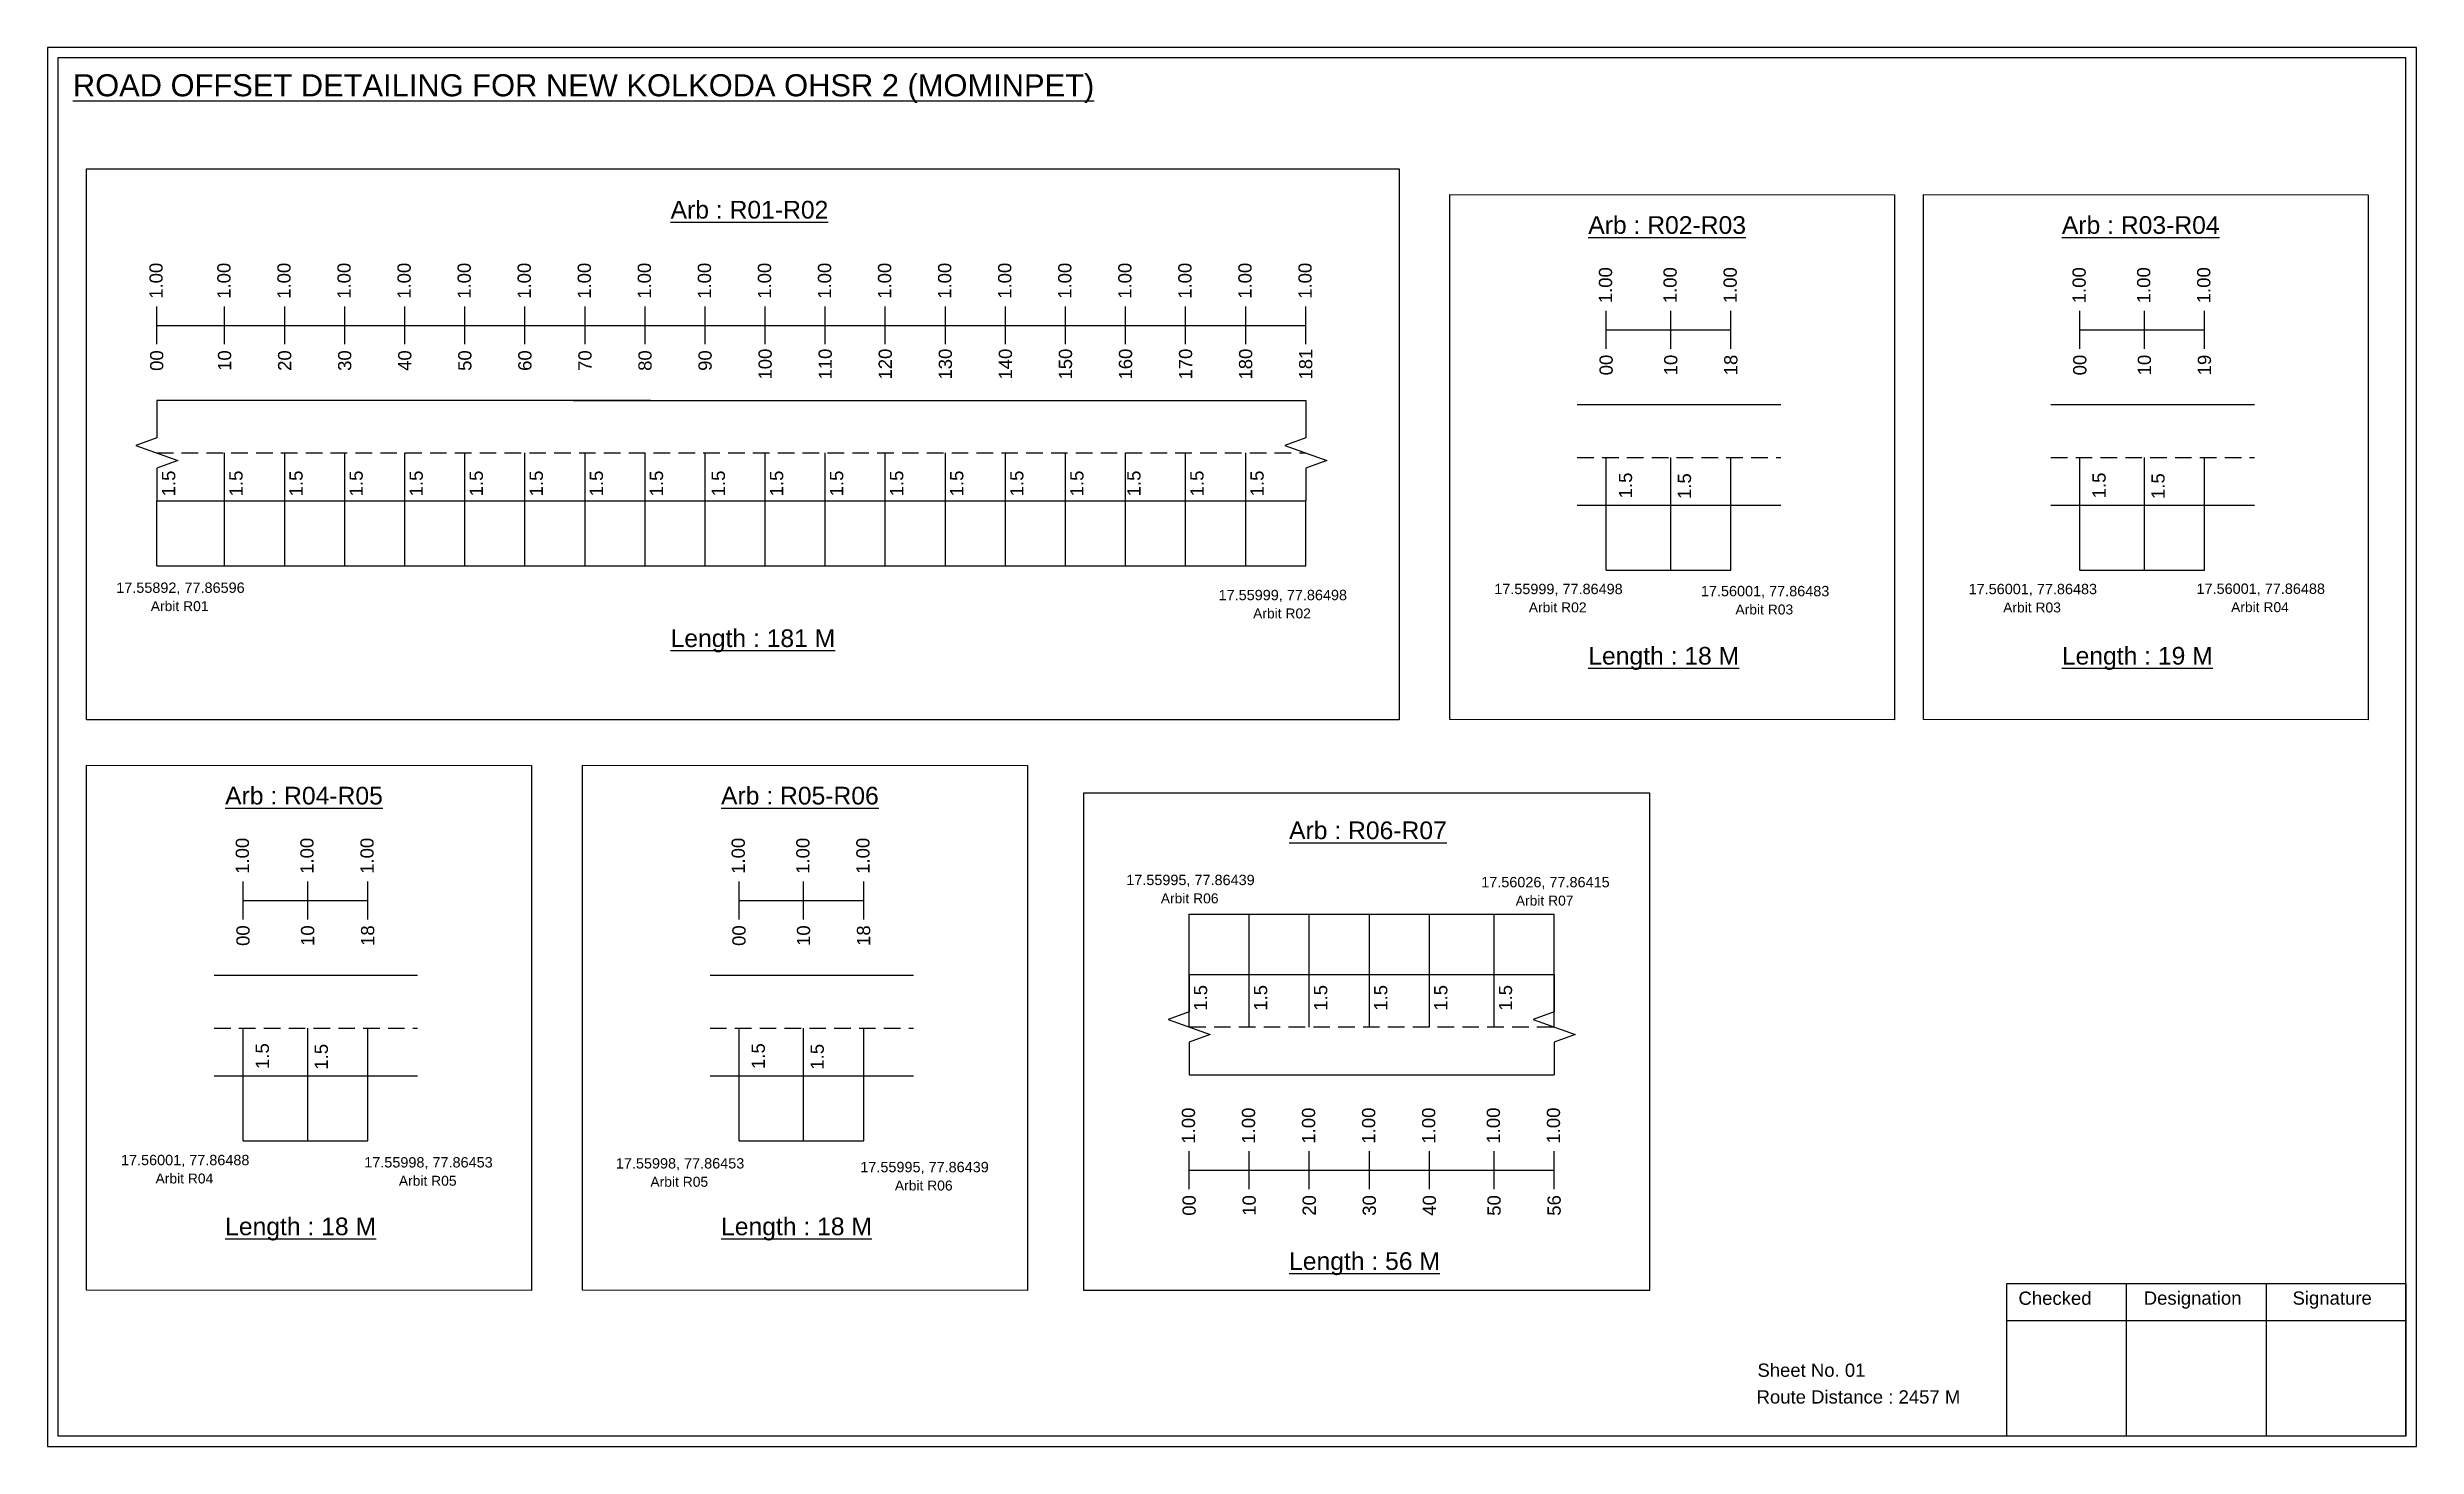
# Model space of a CAD drawing. Header units: inches. Extents: x 1245 to 5974, y 98 to 3110.
# Drawn here: x 1258 to 1795, y 98 to 414 of the extents above; entities that cross this region are included whole.
import ezdxf

# ---------------------------------------------------------------- set-up
doc = ezdxf.new("R2010")
doc.units = ezdxf.units.IN
doc.header["$MEASUREMENT"] = 0
doc.linetypes.add('DASHED2', pattern=[0.375, 0.25, -0.125])
doc.layers.add('PDF_Geometry', color=7, linetype='Continuous')
doc.layers.add('PDF_Text', color=5, linetype='Continuous')
doc.styles.add('PDF Arial', font='arial.ttf')
doc.styles.get("Standard").update_dxf_attribs({"font": 'arial.ttf'})

msp = doc.modelspace()

# ---------------------------------------------------------------- texts
at = {"color": 242, "true_color": 0xcd2027}
for s, height, p in [('%%UROAD OFFSET DETAILING FOR NEW KOLKODA OHSR 2 (MOMINPET)', 5, (1263.91, 403.26)), ('%%UArb : R01-R02', 4, (1399.25, 375.6)), ('%%UArb : R02-R03', 4, (1607.04, 372.13)), ('%%UArb : R03-R04', 4, (1714.28, 372.13)), ('%%ULength : 181 M', 4, (1399.25, 278.6)), ('%%ULength : 18 M', 4, (1607.04, 274.63)), ('%%ULength : 19 M', 4, (1714.28, 274.63)), ('%%UArb : R04-R05', 4, (1298.38, 242.97)), ('%%UArb : R05-R06', 4, (1410.67, 242.97)), ('%%UArb : R06-R07', 4, (1539.29, 235.12)), ('%%ULength : 18 M', 4, (1298.38, 145.47)), ('%%ULength : 18 M', 4, (1410.67, 145.47)), ('%%ULength : 56 M', 4, (1539.29, 137.62))]:
    msp.add_text(s, height=height, dxfattribs=at).set_placement(p)
at = {"color": 217, "true_color": 0x93278f}
for s, p in [('1.00', (1284.23, 357.43)), ('1.00', (1299.6, 357.43)), ('1.00', (1313.2, 357.43)), ('1.00', (1326.8, 357.43)), ('1.00', (1340.4, 357.43)), ('1.00', (1354, 357.43)), ('1.00', (1367.6, 357.43)), ('1.00', (1381.2, 357.43)), ('1.00', (1394.8, 357.43)), ('1.00', (1408.4, 357.43)), ('1.00', (1422, 357.43)), ('1.00', (1435.6, 357.43)), ('1.00', (1449.2, 357.43)), ('1.00', (1462.8, 357.43)), ('1.00', (1476.4, 357.43)), ('1.00', (1490, 357.43)), ('1.00', (1503.6, 357.43)), ('1.00', (1517.2, 357.43)), ('1.00', (1530.8, 357.43)), ('1.00', (1544.4, 357.43)), ('1.00', (1612.43, 356.43)), ('1.00', (1627.06, 356.43)), ('1.00', (1640.66, 356.43)), ('1.00', (1719.68, 356.42)), ('1.00', (1734.3, 356.42)), ('1.00', (1747.9, 356.42)), ('00', (1284.38, 341.11)), ('10', (1299.75, 341.11)), ('20', (1313.35, 341.11)), ('30', (1326.95, 341.11)), ('40', (1340.55, 341.11)), ('50', (1354.15, 341.11)), ('60', (1367.75, 341.11)), ('70', (1381.35, 341.11)), ('80', (1394.95, 341.11)), ('90', (1408.55, 341.11)), ('100', (1422.15, 339.15)), ('110', (1435.75, 339.15)), ('120', (1449.35, 339.15)), ('130', (1462.95, 339.15)), ('140', (1476.55, 339.15)), ('150', (1490.15, 339.15)), ('160', (1503.75, 339.15)), ('170', (1517.35, 339.15)), ('180', (1530.95, 339.15)), ('181', (1544.55, 339.15)), ('00', (1612.58, 340.11)), ('10', (1627.21, 340.11)), ('18', (1640.81, 340.11)), ('00', (1719.83, 340.1)), ('10', (1734.45, 340.1)), ('19', (1748.05, 340.1)), ('1.00', (1303.77, 227.27)), ('1.00', (1318.4, 227.27)), ('1.00', (1332, 227.27)), ('1.00', (1416.06, 227.27)), ('1.00', (1430.69, 227.27)), ('1.00', (1444.29, 227.27)), ('00', (1303.92, 210.95)), ('10', (1318.55, 210.95)), ('18', (1332.15, 210.95)), ('00', (1416.22, 210.95)), ('10', (1430.84, 210.95)), ('18', (1444.44, 210.95)), ('1.00', (1518, 166.2)), ('1.00', (1531.6, 166.2)), ('1.00', (1545.2, 166.2)), ('1.00', (1558.8, 166.2)), ('1.00', (1572.4, 166.2)), ('1.00', (1587.05, 166.21)), ('1.00', (1600.65, 166.21)), ('00', (1518.15, 149.88)), ('10', (1531.75, 149.88)), ('20', (1545.35, 149.88)), ('30', (1558.95, 149.88)), ('40', (1572.55, 149.88)), ('50', (1587.2, 149.88)), ('56', (1600.8, 149.88))]:
    msp.add_text(s, height=3, rotation=90, dxfattribs=at).set_placement(p)
for p in [(1287.08, 312.72), (1302.34, 312.72), (1315.94, 312.72), (1329.54, 312.72), (1343.14, 312.72), (1356.74, 312.72), (1370.34, 312.72), (1383.94, 312.72), (1397.54, 312.72), (1411.56, 312.72), (1424.74, 312.72), (1438.34, 312.72), (1451.94, 312.72), (1465.54, 312.72), (1479.14, 312.72), (1492.74, 312.72), (1505.65, 312.72), (1519.94, 312.72), (1533.54, 312.72), (1616.96, 312.27), (1630.31, 312.11), (1724.2, 312.26), (1737.55, 312.11), (1520.74, 196.28), (1534.34, 196.28), (1547.94, 196.28), (1561.54, 196.28), (1575.14, 196.28), (1589.79, 196.28), (1308.3, 183.1), (1321.65, 182.95), (1420.59, 183.1), (1433.94, 182.95)]:
    msp.add_text('1.5', height=3, rotation=90).set_placement(p)
at = {"color": 5}
for s, height, p in [('17.55892, 77.86596', 2.34, (1273.72, 290.87)), ('17.55999, 77.86498', 2.34, (1523.33, 289.21)), ('17.55999, 77.86498', 2.34, (1585.75, 290.58)), ('17.56001, 77.86483', 2.34, (1632.54, 290.1)), ('17.56001, 77.86483', 2.34, (1693.16, 290.57)), ('17.56001, 77.86488', 2.34, (1744.77, 290.64)), ('Arbit R01', 2.246, (1281.54, 286.74)), ('Arbit R02', 2.246, (1531.15, 285.09)), ('Arbit R02', 2.246, (1593.57, 286.46)), ('Arbit R03', 2.246, (1640.36, 285.98)), ('Arbit R03', 2.246, (1700.98, 286.44)), ('Arbit R04', 2.246, (1752.59, 286.51)), ('17.55995, 77.86439', 2.34, (1502.42, 224.72)), ('17.56026, 77.86415', 2.34, (1582.8, 224.22)), ('Arbit R06', 2.246, (1510.24, 220.59)), ('Arbit R07', 2.246, (1590.62, 220.09)), ('17.56001, 77.86488', 2.34, (1274.8, 161.32)), ('17.55998, 77.86453', 2.34, (1329.88, 160.8)), ('17.55998, 77.86453', 2.34, (1386.85, 160.57)), ('17.55995, 77.86439', 2.34, (1442.21, 159.73)), ('Arbit R04', 2.246, (1282.62, 157.19)), ('Arbit R05', 2.246, (1337.71, 156.67)), ('Arbit R05', 2.246, (1394.67, 156.44)), ('Arbit R06', 2.246, (1450.03, 155.6))]:
    msp.add_text(s, height=height, dxfattribs=at).set_placement(p)
for s, p in [('Sheet No. 01', (1645.34, 113.42)), ('Route Distance : 2457 M', (1645.15, 107.37))]:
    msp.add_text(s, height=3).set_placement(p)
at = {"layer": 'PDF_Text', "color": 7, "attachment_point": 7, "style": 'PDF Arial'}
for s, insert, char_height in [('Checked', (1704.45, 129.67), 3.001), ('Designation', (1732.82, 128.84), 3.0006), ('Signature', (1766.51, 128.84), 3.001)]:
    msp.add_mtext(s, dxfattribs=dict(at, insert=insert, char_height=char_height))

# ---------------------------------------------------------------- linework, layer by layer
at = {"color": 217, "true_color": 0x93278f}
for p, q in [((1282.9, 347.13), (1282.9, 355.69)), ((1298.27, 347.13), (1298.27, 355.69)), ((1311.87, 347.13), (1311.87, 355.69)), ((1325.47, 347.13), (1325.47, 355.69)), ((1339.07, 347.13), (1339.07, 355.69)), ((1352.67, 347.13), (1352.67, 355.69)), ((1366.27, 347.13), (1366.27, 355.69)), ((1379.87, 347.13), (1379.87, 355.69)), ((1393.47, 347.13), (1393.47, 355.69)), ((1407.07, 347.13), (1407.07, 355.69)), ((1420.67, 347.13), (1420.67, 355.69)), ((1434.27, 347.13), (1434.27, 355.69)), ((1447.87, 347.13), (1447.87, 355.69)), ((1461.47, 347.13), (1461.47, 355.69)), ((1475.07, 347.13), (1475.07, 355.69)), ((1488.67, 347.13), (1488.67, 355.69)), ((1502.27, 347.13), (1502.27, 355.69)), ((1515.87, 347.13), (1515.87, 355.69)), ((1529.47, 347.13), (1529.47, 355.69)), ((1543.07, 347.13), (1543.07, 355.69)), ((1611.11, 346.14), (1611.11, 354.69)), ((1625.73, 346.14), (1625.73, 354.69)), ((1639.33, 346.14), (1639.33, 354.69)), ((1718.35, 346.13), (1718.35, 354.69)), ((1732.98, 346.13), (1732.98, 354.69)), ((1746.58, 346.13), (1746.58, 354.69)), ((1282.9, 351.4), (1543.07, 351.41)), ((1611.11, 350.41), (1639.33, 350.43)), ((1718.35, 350.41), (1746.58, 350.42)), ((1302.45, 216.97), (1302.45, 225.53)), ((1317.07, 216.97), (1317.07, 225.53)), ((1330.67, 216.97), (1330.67, 225.53)), ((1414.74, 216.97), (1414.74, 225.53)), ((1429.37, 216.97), (1429.37, 225.53)), ((1442.97, 216.97), (1442.97, 225.53)), ((1302.45, 221.25), (1330.67, 221.27)), ((1414.74, 221.25), (1442.97, 221.27)), ((1516.67, 155.91), (1516.67, 164.46)), ((1530.27, 155.91), (1530.27, 164.46)), ((1543.87, 155.91), (1543.87, 164.46)), ((1557.47, 155.91), (1557.47, 164.46)), ((1571.07, 155.91), (1571.07, 164.46)), ((1585.73, 155.91), (1585.73, 164.47)), ((1599.33, 155.91), (1599.33, 164.47)), ((1516.67, 160.18), (1599.33, 160.19))]:
    msp.add_line(p, q, dxfattribs=at)
for p, q in [((1394.67, 334.41), (1282.9, 334.41)), ((1377.2, 334.41), (1543.07, 334.41)), ((1650.63, 333.41), (1604.55, 333.41)), ((1757.88, 333.41), (1711.79, 333.41)), ((1298.27, 296.99), (1298.27, 322.53)), ((1311.87, 296.99), (1311.87, 322.53)), ((1325.47, 296.99), (1325.47, 322.53)), ((1339.07, 296.99), (1339.07, 322.53)), ((1352.67, 296.99), (1352.67, 322.53)), ((1366.27, 296.99), (1366.27, 322.53)), ((1379.87, 296.99), (1379.87, 322.53)), ((1393.47, 296.99), (1393.47, 322.53)), ((1407.07, 296.99), (1407.07, 322.53)), ((1420.67, 296.99), (1420.67, 322.53)), ((1434.27, 296.99), (1434.27, 322.53)), ((1447.87, 296.99), (1447.87, 322.53)), ((1461.47, 296.99), (1461.47, 322.53)), ((1475.07, 296.99), (1475.07, 322.53)), ((1488.67, 296.99), (1488.67, 322.53)), ((1502.27, 296.99), (1502.27, 322.53)), ((1515.87, 296.99), (1515.87, 322.53)), ((1529.47, 296.99), (1529.47, 322.53)), ((1611.11, 295.99), (1611.11, 321.53)), ((1625.73, 295.99), (1625.73, 321.53)), ((1639.33, 295.99), (1639.33, 321.53)), ((1718.35, 295.99), (1718.35, 321.52)), ((1732.98, 295.99), (1732.98, 321.52)), ((1746.58, 295.99), (1746.58, 321.52)), ((1282.9, 311.72), (1543.07, 311.72)), ((1282.9, 296.99), (1282.9, 311.72)), ((1543.07, 296.99), (1543.07, 311.72)), ((1604.55, 310.73), (1636.67, 310.73)), ((1636.67, 310.73), (1650.63, 310.73)), ((1711.79, 310.72), (1743.91, 310.72)), ((1743.91, 310.72), (1757.88, 310.72)), ((1516.67, 192.6), (1516.67, 218.14)), ((1530.27, 192.6), (1530.27, 218.14)), ((1543.87, 192.6), (1543.87, 218.14)), ((1557.47, 192.6), (1557.47, 218.14)), ((1571.07, 192.6), (1571.07, 218.14)), ((1585.73, 192.61), (1585.73, 218.14)), ((1599.33, 192.61), (1599.33, 218.14)), ((1341.97, 204.25), (1295.89, 204.25)), ((1454.27, 204.25), (1408.18, 204.25)), ((1516.67, 204.49), (1599.33, 204.49)), ((1302.45, 166.83), (1302.45, 192.37)), ((1317.07, 166.83), (1317.07, 192.37)), ((1330.67, 166.83), (1330.67, 192.37)), ((1414.74, 166.83), (1414.74, 192.37)), ((1429.37, 166.83), (1429.37, 192.37)), ((1442.97, 166.83), (1442.97, 192.37)), ((1295.89, 181.56), (1328, 181.56)), ((1328, 181.56), (1341.97, 181.56)), ((1408.18, 181.56), (1440.3, 181.56)), ((1440.3, 181.56), (1454.27, 181.56)), ((1516.67, 181.8), (1599.33, 181.8))]:
    msp.add_line(p, q)
at = {"linetype": 'DASHED2', "ltscale": 15}
for p, q in [((1282.9, 322.53), (1543.07, 322.53)), ((1604.55, 321.53), (1650.63, 321.53)), ((1711.79, 321.52), (1757.88, 321.52)), ((1295.89, 192.37), (1341.97, 192.37)), ((1408.18, 192.37), (1454.27, 192.37)), ((1516.67, 192.61), (1599.33, 192.61))]:
    msp.add_line(p, q, dxfattribs=at)
at = {"color": 5}
for p, q in [((1282.9, 296.99), (1543.07, 296.99)), ((1611.11, 295.99), (1639.33, 295.99)), ((1718.35, 295.99), (1746.58, 295.99)), ((1516.67, 218.14), (1599.33, 218.14)), ((1302.45, 166.83), (1330.67, 166.83)), ((1414.74, 166.83), (1442.97, 166.83))]:
    msp.add_line(p, q, dxfattribs=at)
for points in [[(1267.01, 386.88), (1564.19, 386.88), (1564.19, 262.12), (1267.01, 262.12)], [(1575.67, 381.03), (1676.41, 380.94), (1676.41, 262.12), (1575.67, 262.21)], [(1682.91, 381.02), (1783.65, 380.93), (1783.65, 262.11), (1682.91, 262.2)], [(1267.01, 251.87), (1367.75, 251.78), (1367.75, 132.95), (1267.01, 133.04)], [(1379.3, 251.87), (1480.04, 251.78), (1480.04, 132.95), (1379.3, 133.04)], [(1492.81, 245.62), (1620.9, 245.62), (1620.9, 132.94), (1492.81, 132.94)]]:
    msp.add_lwpolyline(points, close=True)
at = {"linetype": 'Continuous'}
for points in [[(1282.9, 334.41), (1282.9, 325.98), (1278.16, 324.25), (1287.64, 320.8), (1282.9, 319.07), (1282.9, 311.72)], [(1543.07, 334.41), (1543.07, 325.98), (1538.33, 324.25), (1547.81, 320.8), (1543.07, 319.07), (1543.07, 311.72)], [(1516.67, 204.49), (1516.67, 196.06), (1511.93, 194.33), (1521.42, 190.88), (1516.67, 189.15), (1516.67, 181.8)], [(1599.33, 204.49), (1599.33, 196.06), (1594.58, 194.33), (1604.07, 190.88), (1599.33, 189.15), (1599.33, 181.8)]]:
    msp.add_lwpolyline(points, dxfattribs=at)
at = {"layer": 'PDF_Geometry'}
for points in [[(1258.13, 414.33), (1258.13, 97.62), (1794.6, 97.62), (1794.6, 414.33)], [(1260.46, 412.01), (1260.46, 100.04), (1792.18, 100.04), (1792.18, 412.01)]]:
    msp.add_lwpolyline(points, close=True, dxfattribs=at)
at = {"layer": 'PDF_Geometry', "color": 242, "true_color": 0xcc1f26}
msp.add_lwpolyline([(1792.18, 99.95), (1701.84, 99.95), (1701.84, 134.56), (1792.18, 134.56)], close=True, dxfattribs=at)
for points in [[(1728.82, 134.56), (1728.82, 99.95)], [(1760.55, 134.56), (1760.55, 99.95)], [(1701.84, 126.19), (1792.18, 126.19)]]:
    msp.add_lwpolyline(points, dxfattribs=at)

msp.set_redraw_order([(e.dxf.handle, doc.entitydb.next_handle()) for e in msp.query("TEXT MTEXT ATTDEF DIMENSION ARC_DIMENSION")])  # texts and dimensions are drawn at this point

doc.saveas('drawing.dxf')
